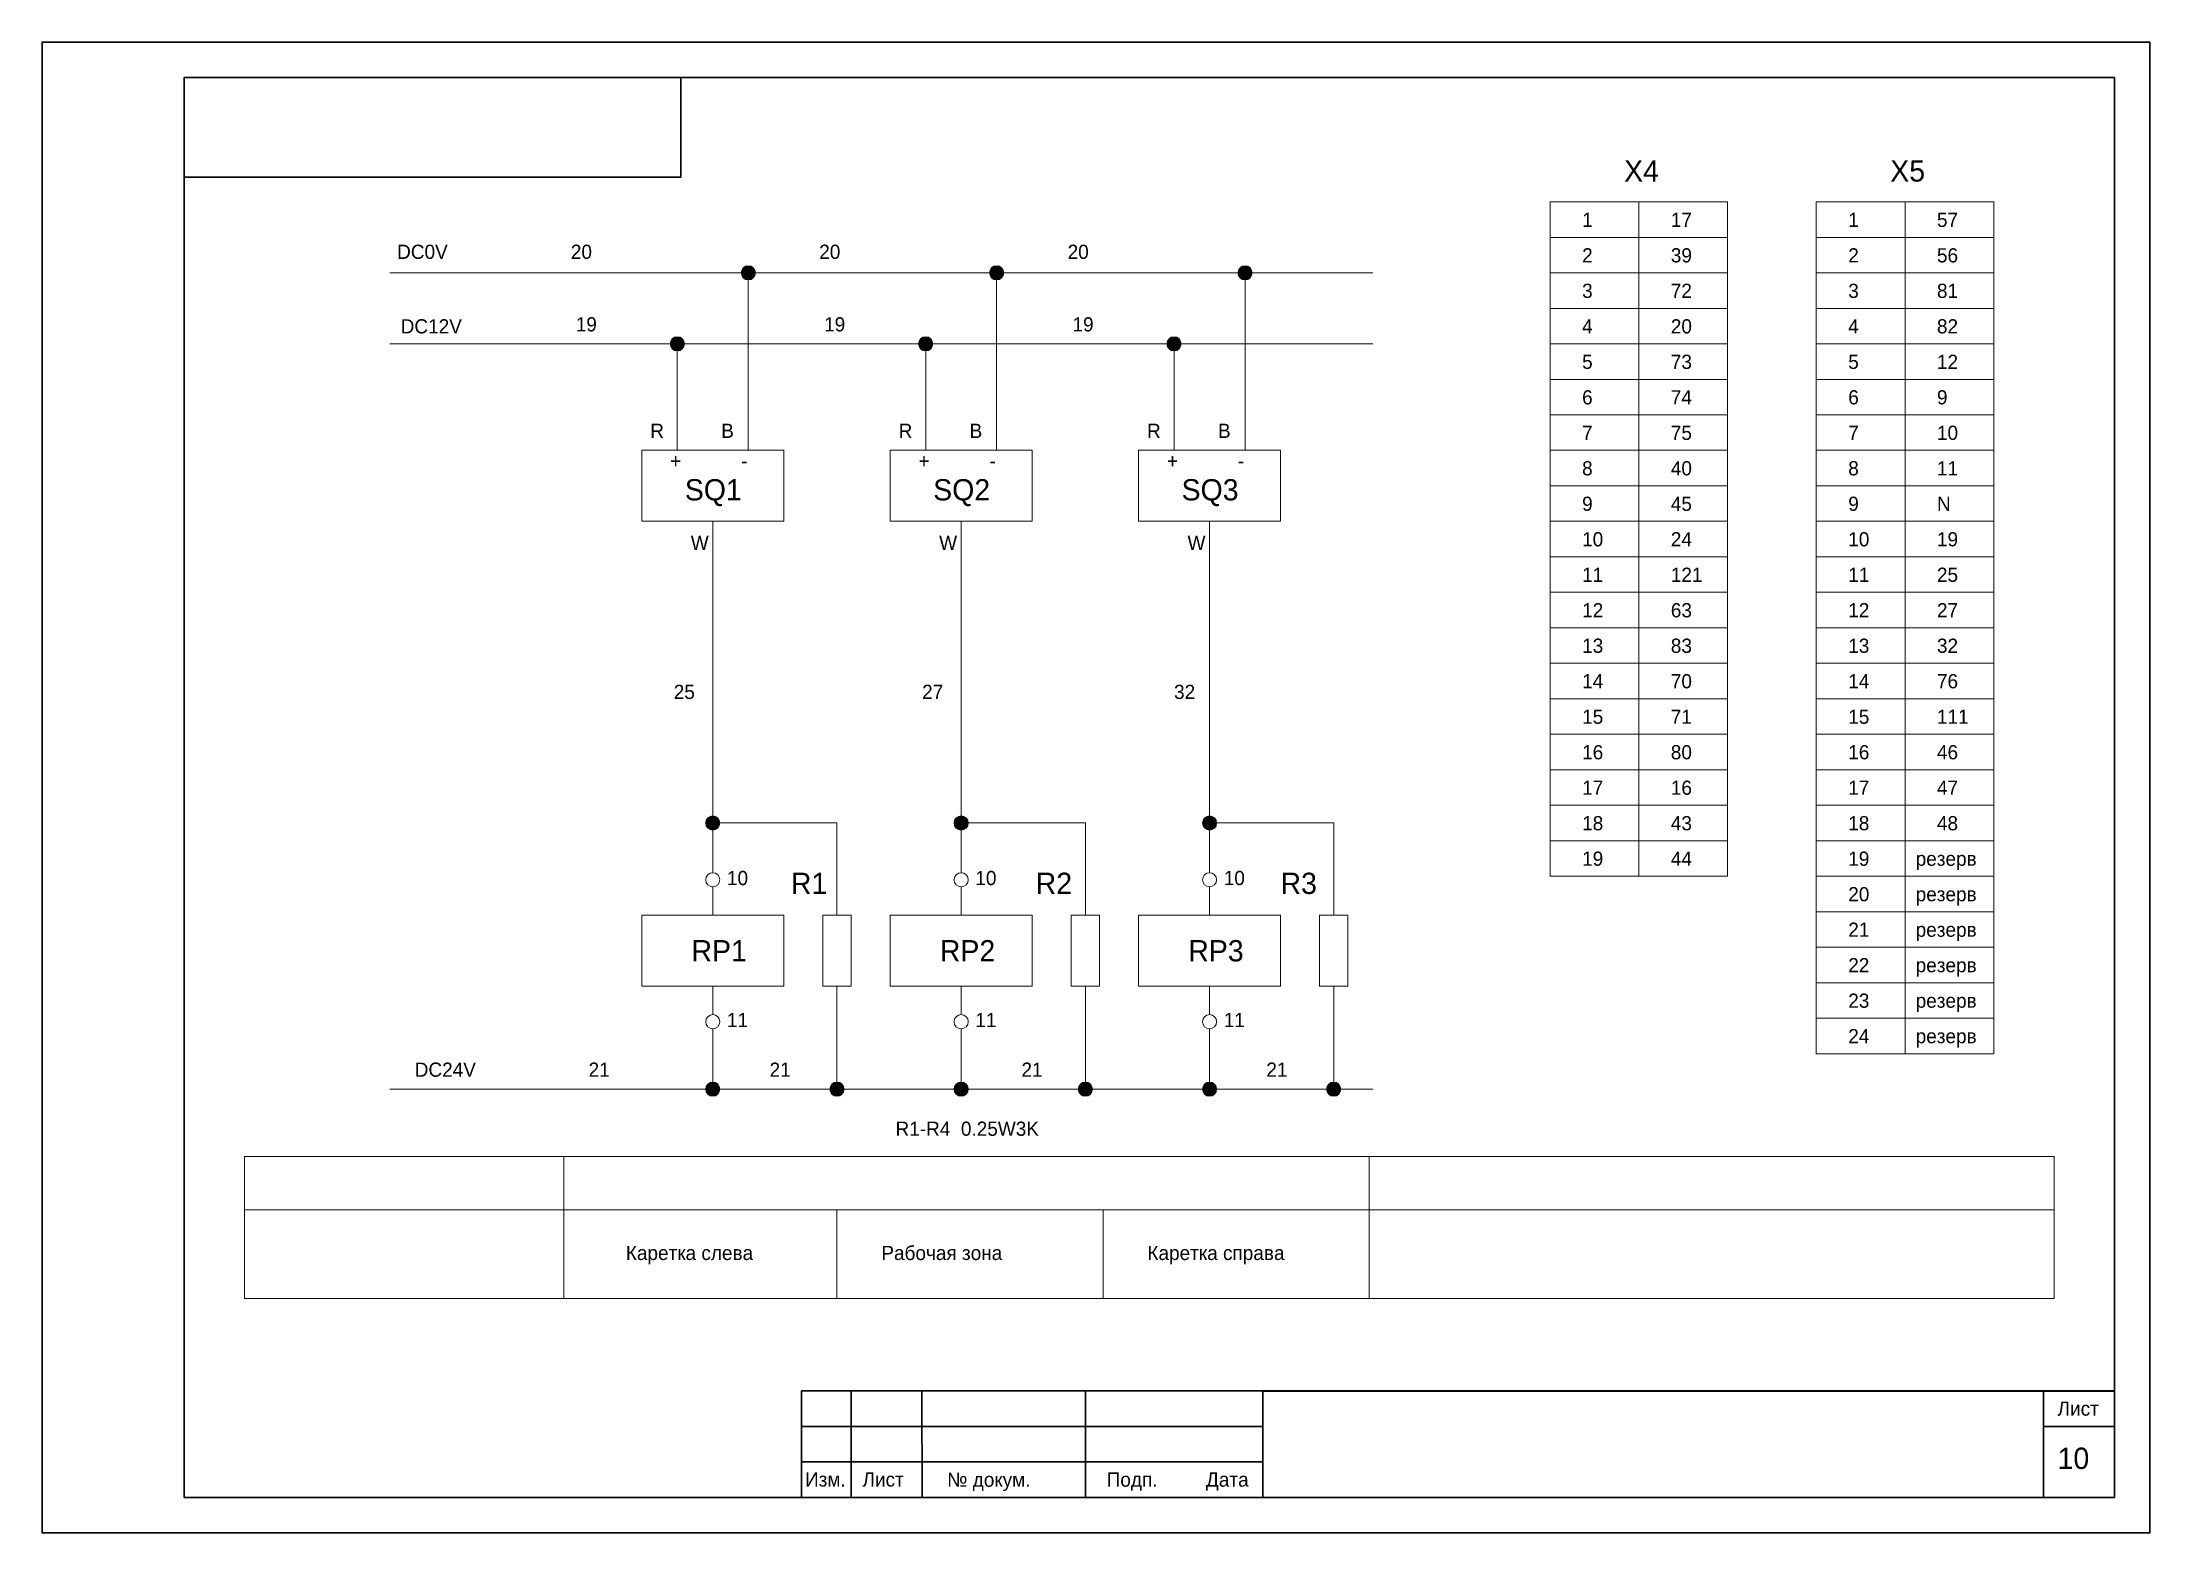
# Model space of a CAD drawing. Header units: millimetres. Extents: x -171 to 3674, y -1112 to 795.
# Drawn here: x 2250 to 2547, y 125 to 335 of the extents above; entities that cross this region are included whole.
import ezdxf

# ---------------------------------------------------------------- set-up
doc = ezdxf.new("R2010")
doc.units = ezdxf.units.MM
for name, color, linetype, lineweight in [('Маркировка', 7, 'Continuous', 25), ('РАМКА', 7, 'Continuous', 30), ('Элементы', 7, 'Continuous', 18)]:
    doc.layers.add(name, color=color, linetype=linetype, lineweight=lineweight)
doc.styles.get("Standard").update_dxf_attribs({"font": 'cad2win.shx'})

msp = doc.modelspace()

# ---------------------------------------------------------------- texts
at = {"layer": 'Маркировка'}
for s, height, p in [('X4', 3, (2472.92, 315.36)), ('X5', 3, (2510.42, 315.36)), ('1', 2, (2467, 308.97)), ('17', 2, (2479.5, 308.97)), ('1', 2, (2504.5, 308.97)), ('57', 2, (2517, 308.97)), ('DC0V', 2, (2300.02, 304.47)), ('20', 2, (2324.5, 304.47)), ('20', 2, (2359.5, 304.47)), ('20', 2, (2394.5, 304.47)), ('2', 2, (2467, 303.97)), ('39', 2, (2479.5, 303.97)), ('2', 2, (2504.5, 303.97)), ('56', 2, (2517, 303.97)), ('3', 2, (2467, 298.97)), ('72', 2, (2479.5, 298.97)), ('3', 2, (2504.5, 298.97)), ('81', 2, (2517, 298.97)), ('DC12V', 2, (2300.52, 293.97)), ('19', 2, (2325.19, 294.25)), ('19', 2, (2360.19, 294.25)), ('19', 2, (2395.19, 294.25)), ('4', 2, (2467, 293.97)), ('20', 2, (2479.5, 293.97)), ('4', 2, (2504.5, 293.97)), ('82', 2, (2517, 293.97)), ('5', 2, (2467, 288.97)), ('73', 2, (2479.5, 288.97)), ('5', 2, (2504.5, 288.97)), ('12', 2, (2517, 288.97)), ('6', 2, (2467, 283.97)), ('74', 2, (2479.5, 283.97)), ('6', 2, (2504.5, 283.97)), ('9', 2, (2517, 283.97)), ('R', 2, (2335.69, 279.25)), ('B', 2, (2345.69, 279.25)), ('R', 2, (2370.69, 279.25)), ('B', 2, (2380.69, 279.25)), ('R', 2, (2405.69, 279.25)), ('B', 2, (2415.69, 279.25)), ('7', 2, (2467, 278.97)), ('75', 2, (2479.5, 278.97)), ('7', 2, (2504.5, 278.97)), ('10', 2, (2517, 278.97)), ('+', 2, (2338.5, 275)), ('+', 2, (2373.5, 275)), ('+', 2, (2408.5, 275)), ('-', 2, (2348.5, 275)), ('-', 2, (2383.5, 275)), ('-', 2, (2418.5, 275)), ('8', 2, (2467, 273.97)), ('40', 2, (2479.5, 273.97)), ('8', 2, (2504.5, 273.97)), ('11', 2, (2517, 273.97)), ('9', 2, (2467, 268.97)), ('45', 2, (2479.5, 268.97)), ('9', 2, (2504.5, 268.97)), ('N', 2, (2517, 268.97)), ('W', 2, (2341.4, 263.47)), ('W', 2, (2376.4, 263.47)), ('W', 2, (2411.4, 263.47)), ('10', 2, (2467, 263.97)), ('24', 2, (2479.5, 263.97)), ('10', 2, (2504.5, 263.97)), ('19', 2, (2517, 263.97)), ('11', 2, (2467, 258.97)), ('121', 2, (2479.5, 258.97)), ('11', 2, (2504.5, 258.97)), ('25', 2, (2517, 258.97)), ('12', 2, (2467, 253.97)), ('63', 2, (2479.5, 253.97)), ('12', 2, (2504.5, 253.97)), ('27', 2, (2517, 253.97)), ('13', 2, (2467, 248.97)), ('83', 2, (2479.5, 248.97)), ('13', 2, (2504.5, 248.97)), ('32', 2, (2517, 248.97)), ('25', 2, (2339, 242.47)), ('27', 2, (2374, 242.47)), ('32', 2, (2409.5, 242.47)), ('14', 2, (2467, 243.97)), ('70', 2, (2479.5, 243.97)), ('14', 2, (2504.5, 243.97)), ('76', 2, (2517, 243.97)), ('15', 2, (2467, 238.97)), ('71', 2, (2479.5, 238.97)), ('15', 2, (2504.5, 238.97)), ('111', 2, (2517, 238.97)), ('16', 2, (2467, 233.97)), ('80', 2, (2479.5, 233.97)), ('16', 2, (2504.5, 233.97)), ('46', 2, (2517, 233.97)), ('17', 2, (2467, 228.97)), ('16', 2, (2479.5, 228.97)), ('17', 2, (2504.5, 228.97)), ('47', 2, (2517, 228.97)), ('18', 2, (2467, 223.97)), ('43', 2, (2479.5, 223.97)), ('18', 2, (2504.5, 223.97)), ('48', 2, (2517, 223.97)), ('19', 2, (2467, 218.97)), ('44', 2, (2479.5, 218.97)), ('19', 2, (2504.5, 218.97)), ('резерв', 2, (2514, 218.97)), ('10', 2, (2346.5, 216.25)), ('10', 2, (2381.5, 216.25)), ('10', 2, (2416.5, 216.25)), ('20', 2, (2504.5, 213.97)), ('резерв', 2, (2514, 213.97)), ('21', 2, (2504.5, 208.97)), ('резерв', 2, (2514, 208.97)), ('22', 2, (2504.5, 203.97)), ('резерв', 2, (2514, 203.97)), ('23', 2, (2504.5, 198.97)), ('резерв', 2, (2514, 198.97)), ('11', 2, (2346.5, 196.25)), ('11', 2, (2381.5, 196.25)), ('11', 2, (2416.5, 196.25)), ('24', 2, (2504.5, 193.97)), ('резерв', 2, (2514, 193.97)), ('DC24V', 2, (2302.5, 189.25)), ('21', 2, (2327, 189.25)), ('21', 2, (2352.5, 189.25)), ('21', 2, (2388, 189.25)), ('21', 2, (2422.5, 189.25)), ('R1-R4  0.25W3K', 2, (2370.25, 180.93)), ('Каретка слева', 2, (2332.25, 163.43)), ('Рабочая зона', 2, (2368.25, 163.43)), ('Каретка справа', 2, (2405.75, 163.43))]:
    msp.add_text(s, height=height, dxfattribs=at).set_placement(p)
at = {"layer": 'РАМКА'}
for s, height, p in [('Лист', 2, (2534, 141.5)), ('10', 3, (2534, 134)), ('Изм.', 2, (2357.5, 131.52)), ('Лист', 2, (2365.6, 131.51)), ('№ докум.', 2, (2377.52, 131.49)), ('Подп.', 2, (2400, 131.5)), ('Дата', 2, (2414, 131.5))]:
    msp.add_text(s, height=height, dxfattribs=at).set_placement(p)
at = {"layer": 'Элементы'}
for s, p in [('SQ1', (2340.56, 270.44)), ('SQ2', (2375.56, 270.44)), ('SQ3', (2410.56, 270.44)), ('R1', (2355.5, 215)), ('R2', (2390, 215)), ('R3', (2424.5, 215)), ('RP1', (2341.5, 205.5)), ('RP2', (2376.5, 205.5)), ('RP3', (2411.5, 205.5))]:
    msp.add_text(s, height=3, dxfattribs=at).set_placement(p)

# ---------------------------------------------------------------- hatches: boundary and pattern name
at = {"layer": 'Элементы'}
h = msp.add_hatch(color=256, dxfattribs=at)
h.dxf.hatch_style = 1
h.paths.add_polyline_path([(2350.5, 302.5, 1), (2348.5, 302.5, 1)])
h = msp.add_hatch(color=256, dxfattribs=at)
h.dxf.hatch_style = 1
h.paths.add_polyline_path([(2385.5, 302.5, 1), (2383.5, 302.5, 1)])
h = msp.add_hatch(color=256, dxfattribs=at)
h.dxf.hatch_style = 1
h.paths.add_polyline_path([(2420.5, 302.5, 1), (2418.5, 302.5, 1)])
h = msp.add_hatch(color=256, dxfattribs=at)
h.dxf.hatch_style = 1
h.paths.add_polyline_path([(2340.5, 292.5, 1), (2338.5, 292.5, 1)])
h = msp.add_hatch(color=256, dxfattribs=at)
h.dxf.hatch_style = 1
h.paths.add_polyline_path([(2375.5, 292.5, 1), (2373.5, 292.5, 1)])
h = msp.add_hatch(color=256, dxfattribs=at)
h.dxf.hatch_style = 1
h.paths.add_polyline_path([(2410.5, 292.5, 1), (2408.5, 292.5, 1)])
h = msp.add_hatch(color=256, dxfattribs=at)
h.dxf.hatch_style = 1
h.paths.add_polyline_path([(2345.5, 225, 1), (2343.5, 225, 1)])
h = msp.add_hatch(color=256, dxfattribs=at)
h.dxf.hatch_style = 1
h.paths.add_polyline_path([(2380.5, 225, 1), (2378.5, 225, 1)])
h = msp.add_hatch(color=256, dxfattribs=at)
h.dxf.hatch_style = 1
h.paths.add_polyline_path([(2415.5, 225, 1), (2413.5, 225, 1)])
h = msp.add_hatch(color=256, dxfattribs=at)
h.dxf.hatch_style = 1
h.paths.add_polyline_path([(2345.5, 187.5, 1), (2343.5, 187.5, 1)])
h = msp.add_hatch(color=256, dxfattribs=at)
h.dxf.hatch_style = 1
h.paths.add_polyline_path([(2363, 187.5, 1), (2361, 187.5, 1)])
h = msp.add_hatch(color=256, dxfattribs=at)
h.dxf.hatch_style = 1
h.paths.add_polyline_path([(2380.5, 187.5, 1), (2378.5, 187.5, 1)])
h = msp.add_hatch(color=256, dxfattribs=at)
h.dxf.hatch_style = 1
h.paths.add_polyline_path([(2398, 187.5, 1), (2396, 187.5, 1)])
h = msp.add_hatch(color=256, dxfattribs=at)
h.dxf.hatch_style = 1
h.paths.add_polyline_path([(2415.5, 187.5, 1), (2413.5, 187.5, 1)])
h = msp.add_hatch(color=256, dxfattribs=at)
h.dxf.hatch_style = 1
h.paths.add_polyline_path([(2433, 187.5, 1), (2431, 187.5, 1)])

# ---------------------------------------------------------------- linework, layer by layer
at = {"layer": 'РАМКА'}
for p, q in [((2542, 330), (2270, 330)), ((2270, 330), (2270, 130)), ((2542, 130), (2542, 330)), ((2270, 130), (2542, 130)), ((2357, 130), (2542, 130)), ((2357, 130), (2542, 130)), ((2357, 130), (2542, 130))]:
    msp.add_line(p, q, dxfattribs=at)
at = {"layer": 'РАМКА', "lineweight": 35}
msp.add_line((2422, 145), (2542, 145), dxfattribs=at)
at = {"layer": 'РАМКА'}
for points in [[(2547, 335), (2250, 335), (2250, 125), (2547, 125)], [(2340, 330), (2340, 316), (2270, 316), (2270, 330)], [(2357, 130), (2374, 130), (2373.98, 145), (2356.98, 145)], [(2357, 140), (2422, 140), (2422, 145), (2357, 145)], [(2357, 130), (2364, 130), (2364, 145), (2357, 145)], [(2357, 130), (2397, 130), (2397, 145), (2357, 145)], [(2542, 130), (2532, 130), (2532, 145), (2542, 145)], [(2542, 145), (2532, 145), (2532, 140), (2542, 140)], [(2357, 135), (2422, 135), (2422, 140), (2357, 140)], [(2357, 130), (2422, 130), (2422, 135), (2357, 135)]]:
    msp.add_lwpolyline(points, close=True, dxfattribs=at)
at = {"layer": 'Элементы', "lineweight": 15}
for p, q in [((2299, 302.5), (2437.5, 302.5)), ((2349.5, 277.5), (2349.5, 302.5)), ((2384.5, 277.5), (2384.5, 302.5)), ((2419.5, 277.5), (2419.5, 302.5)), ((2299, 292.5), (2437.5, 292.5)), ((2339.5, 285), (2339.5, 292.5)), ((2374.5, 285), (2374.5, 292.5)), ((2409.5, 285), (2409.5, 292.5)), ((2339.5, 277.5), (2339.5, 285)), ((2374.5, 277.5), (2374.5, 285)), ((2409.5, 277.5), (2409.5, 285)), ((2344.5, 260), (2344.5, 267.5)), ((2379.5, 260), (2379.5, 267.5)), ((2414.5, 260), (2414.5, 267.5)), ((2344.5, 260), (2344.5, 218)), ((2379.5, 260), (2379.5, 218)), ((2414.5, 260), (2414.5, 218)), ((2362, 225), (2344.5, 225)), ((2362, 212), (2362, 225)), ((2397, 225), (2379.5, 225)), ((2397, 212), (2397, 225)), ((2432, 225), (2414.5, 225)), ((2432, 212), (2432, 225)), ((2344.5, 216), (2344.5, 212)), ((2379.5, 216), (2379.5, 212)), ((2414.5, 216), (2414.5, 212)), ((2344.5, 202), (2344.5, 198)), ((2362, 202), (2362, 187.5)), ((2379.5, 202), (2379.5, 198)), ((2397, 202), (2397, 187.5)), ((2414.5, 202), (2414.5, 198)), ((2432, 202), (2432, 187.5)), ((2344.5, 196), (2344.5, 187.5)), ((2379.5, 196), (2379.5, 187.5)), ((2414.5, 196), (2414.5, 187.5)), ((2299, 187.5), (2437.5, 187.5)), ((2323.5, 178), (2323.5, 158)), ((2437, 178), (2437, 158)), ((2362, 170.5), (2362, 158)), ((2399.5, 170.5), (2399.5, 158))]:
    msp.add_line(p, q, dxfattribs=at)
for points in [[(2462.5, 312.5), (2475, 312.5), (2475, 307.5), (2462.5, 307.5)], [(2475, 312.5), (2487.5, 312.5), (2487.5, 307.5), (2475, 307.5)], [(2500, 312.5), (2512.5, 312.5), (2512.5, 307.5), (2500, 307.5)], [(2512.5, 312.5), (2525, 312.5), (2525, 307.5), (2512.5, 307.5)], [(2462.5, 307.5), (2475, 307.5), (2475, 302.5), (2462.5, 302.5)], [(2475, 307.5), (2487.5, 307.5), (2487.5, 302.5), (2475, 302.5)], [(2500, 307.5), (2512.5, 307.5), (2512.5, 302.5), (2500, 302.5)], [(2512.5, 307.5), (2525, 307.5), (2525, 302.5), (2512.5, 302.5)], [(2462.5, 302.5), (2475, 302.5), (2475, 297.5), (2462.5, 297.5)], [(2475, 302.5), (2487.5, 302.5), (2487.5, 297.5), (2475, 297.5)], [(2500, 302.5), (2512.5, 302.5), (2512.5, 297.5), (2500, 297.5)], [(2512.5, 302.5), (2525, 302.5), (2525, 297.5), (2512.5, 297.5)], [(2462.5, 297.5), (2475, 297.5), (2475, 292.5), (2462.5, 292.5)], [(2475, 297.5), (2487.5, 297.5), (2487.5, 292.5), (2475, 292.5)], [(2500, 297.5), (2512.5, 297.5), (2512.5, 292.5), (2500, 292.5)], [(2512.5, 297.5), (2525, 297.5), (2525, 292.5), (2512.5, 292.5)], [(2462.5, 292.5), (2475, 292.5), (2475, 287.5), (2462.5, 287.5)], [(2475, 292.5), (2487.5, 292.5), (2487.5, 287.5), (2475, 287.5)], [(2500, 292.5), (2512.5, 292.5), (2512.5, 287.5), (2500, 287.5)], [(2512.5, 292.5), (2525, 292.5), (2525, 287.5), (2512.5, 287.5)], [(2462.5, 287.5), (2475, 287.5), (2475, 282.5), (2462.5, 282.5)], [(2475, 287.5), (2487.5, 287.5), (2487.5, 282.5), (2475, 282.5)], [(2500, 287.5), (2512.5, 287.5), (2512.5, 282.5), (2500, 282.5)], [(2512.5, 287.5), (2525, 287.5), (2525, 282.5), (2512.5, 282.5)], [(2462.5, 282.5), (2475, 282.5), (2475, 277.5), (2462.5, 277.5)], [(2475, 282.5), (2487.5, 282.5), (2487.5, 277.5), (2475, 277.5)], [(2500, 282.5), (2512.5, 282.5), (2512.5, 277.5), (2500, 277.5)], [(2512.5, 282.5), (2525, 282.5), (2525, 277.5), (2512.5, 277.5)], [(2334.5, 277.5), (2354.5, 277.5), (2354.5, 267.5), (2334.5, 267.5)], [(2369.5, 277.5), (2389.5, 277.5), (2389.5, 267.5), (2369.5, 267.5)], [(2404.5, 277.5), (2424.5, 277.5), (2424.5, 267.5), (2404.5, 267.5)], [(2462.5, 277.5), (2475, 277.5), (2475, 272.5), (2462.5, 272.5)], [(2475, 277.5), (2487.5, 277.5), (2487.5, 272.5), (2475, 272.5)], [(2500, 277.5), (2512.5, 277.5), (2512.5, 272.5), (2500, 272.5)], [(2512.5, 277.5), (2525, 277.5), (2525, 272.5), (2512.5, 272.5)], [(2462.5, 272.5), (2475, 272.5), (2475, 267.5), (2462.5, 267.5)], [(2475, 272.5), (2487.5, 272.5), (2487.5, 267.5), (2475, 267.5)], [(2500, 272.5), (2512.5, 272.5), (2512.5, 267.5), (2500, 267.5)], [(2512.5, 272.5), (2525, 272.5), (2525, 267.5), (2512.5, 267.5)], [(2462.5, 267.5), (2475, 267.5), (2475, 262.5), (2462.5, 262.5)], [(2475, 267.5), (2487.5, 267.5), (2487.5, 262.5), (2475, 262.5)], [(2500, 267.5), (2512.5, 267.5), (2512.5, 262.5), (2500, 262.5)], [(2512.5, 267.5), (2525, 267.5), (2525, 262.5), (2512.5, 262.5)], [(2462.5, 262.5), (2475, 262.5), (2475, 257.5), (2462.5, 257.5)], [(2475, 262.5), (2487.5, 262.5), (2487.5, 257.5), (2475, 257.5)], [(2500, 262.5), (2512.5, 262.5), (2512.5, 257.5), (2500, 257.5)], [(2512.5, 262.5), (2525, 262.5), (2525, 257.5), (2512.5, 257.5)], [(2462.5, 257.5), (2475, 257.5), (2475, 252.5), (2462.5, 252.5)], [(2475, 257.5), (2487.5, 257.5), (2487.5, 252.5), (2475, 252.5)], [(2500, 257.5), (2512.5, 257.5), (2512.5, 252.5), (2500, 252.5)], [(2512.5, 257.5), (2525, 257.5), (2525, 252.5), (2512.5, 252.5)], [(2462.5, 252.5), (2475, 252.5), (2475, 247.5), (2462.5, 247.5)], [(2475, 252.5), (2487.5, 252.5), (2487.5, 247.5), (2475, 247.5)], [(2500, 252.5), (2512.5, 252.5), (2512.5, 247.5), (2500, 247.5)], [(2512.5, 252.5), (2525, 252.5), (2525, 247.5), (2512.5, 247.5)], [(2462.5, 247.5), (2475, 247.5), (2475, 242.5), (2462.5, 242.5)], [(2475, 247.5), (2487.5, 247.5), (2487.5, 242.5), (2475, 242.5)], [(2500, 247.5), (2512.5, 247.5), (2512.5, 242.5), (2500, 242.5)], [(2512.5, 247.5), (2525, 247.5), (2525, 242.5), (2512.5, 242.5)], [(2462.5, 242.5), (2475, 242.5), (2475, 237.5), (2462.5, 237.5)], [(2475, 242.5), (2487.5, 242.5), (2487.5, 237.5), (2475, 237.5)], [(2500, 242.5), (2512.5, 242.5), (2512.5, 237.5), (2500, 237.5)], [(2512.5, 242.5), (2525, 242.5), (2525, 237.5), (2512.5, 237.5)], [(2462.5, 237.5), (2475, 237.5), (2475, 232.5), (2462.5, 232.5)], [(2475, 237.5), (2487.5, 237.5), (2487.5, 232.5), (2475, 232.5)], [(2500, 237.5), (2512.5, 237.5), (2512.5, 232.5), (2500, 232.5)], [(2512.5, 237.5), (2525, 237.5), (2525, 232.5), (2512.5, 232.5)], [(2462.5, 232.5), (2475, 232.5), (2475, 227.5), (2462.5, 227.5)], [(2475, 232.5), (2487.5, 232.5), (2487.5, 227.5), (2475, 227.5)], [(2500, 232.5), (2512.5, 232.5), (2512.5, 227.5), (2500, 227.5)], [(2512.5, 232.5), (2525, 232.5), (2525, 227.5), (2512.5, 227.5)], [(2462.5, 227.5), (2475, 227.5), (2475, 222.5), (2462.5, 222.5)], [(2475, 227.5), (2487.5, 227.5), (2487.5, 222.5), (2475, 222.5)], [(2500, 227.5), (2512.5, 227.5), (2512.5, 222.5), (2500, 222.5)], [(2512.5, 227.5), (2525, 227.5), (2525, 222.5), (2512.5, 222.5)], [(2462.5, 222.5), (2475, 222.5), (2475, 217.5), (2462.5, 217.5)], [(2475, 222.5), (2487.5, 222.5), (2487.5, 217.5), (2475, 217.5)], [(2500, 222.5), (2512.5, 222.5), (2512.5, 217.5), (2500, 217.5)], [(2512.5, 222.5), (2525, 222.5), (2525, 217.5), (2512.5, 217.5)], [(2500, 217.5), (2512.5, 217.5), (2512.5, 212.5), (2500, 212.5)], [(2512.5, 217.5), (2525, 217.5), (2525, 212.5), (2512.5, 212.5)], [(2334.5, 212), (2354.5, 212), (2354.5, 202), (2334.5, 202)], [(2369.5, 212), (2389.5, 212), (2389.5, 202), (2369.5, 202)], [(2404.5, 212), (2424.5, 212), (2424.5, 202), (2404.5, 202)], [(2500, 212.5), (2512.5, 212.5), (2512.5, 207.5), (2500, 207.5)], [(2512.5, 212.5), (2525, 212.5), (2525, 207.5), (2512.5, 207.5)], [(2500, 207.5), (2512.5, 207.5), (2512.5, 202.5), (2500, 202.5)], [(2512.5, 207.5), (2525, 207.5), (2525, 202.5), (2512.5, 202.5)], [(2500, 202.5), (2512.5, 202.5), (2512.5, 197.5), (2500, 197.5)], [(2512.5, 202.5), (2525, 202.5), (2525, 197.5), (2512.5, 197.5)], [(2500, 197.5), (2512.5, 197.5), (2512.5, 192.5), (2500, 192.5)], [(2512.5, 197.5), (2525, 197.5), (2525, 192.5), (2512.5, 192.5)], [(2278.5, 178), (2533.5, 178), (2533.5, 170.5), (2278.5, 170.5)], [(2278.5, 170.5), (2533.5, 170.5), (2533.5, 158), (2278.5, 158)]]:
    msp.add_lwpolyline(points, close=True, dxfattribs=at)
at = {"layer": 'Элементы'}
for points in [[(2364, 212), (2364, 202), (2360, 202), (2360, 212)], [(2399, 212), (2399, 202), (2395, 202), (2395, 212)], [(2434, 212), (2434, 202), (2430, 202), (2430, 212)]]:
    msp.add_lwpolyline(points, close=True, dxfattribs=at)
for centre in [(2349.5, 302.5), (2384.5, 302.5), (2419.5, 302.5), (2339.5, 292.5), (2374.5, 292.5), (2409.5, 292.5), (2344.5, 225), (2379.5, 225), (2414.5, 225), (2344.5, 187.5), (2362, 187.5), (2379.5, 187.5), (2397, 187.5), (2414.5, 187.5), (2432, 187.5)]:
    msp.add_circle(centre, 1, dxfattribs=at)
at = {"layer": 'Элементы', "lineweight": 15}
for centre in [(2344.5, 217), (2379.5, 217), (2414.5, 217), (2344.5, 197), (2379.5, 197), (2414.5, 197)]:
    msp.add_circle(centre, 1, dxfattribs=at)

msp.set_redraw_order([(e.dxf.handle, doc.entitydb.next_handle()) for e in msp.query("TEXT MTEXT ATTDEF DIMENSION ARC_DIMENSION")])  # texts and dimensions are drawn at this point

doc.saveas('drawing.dxf')
